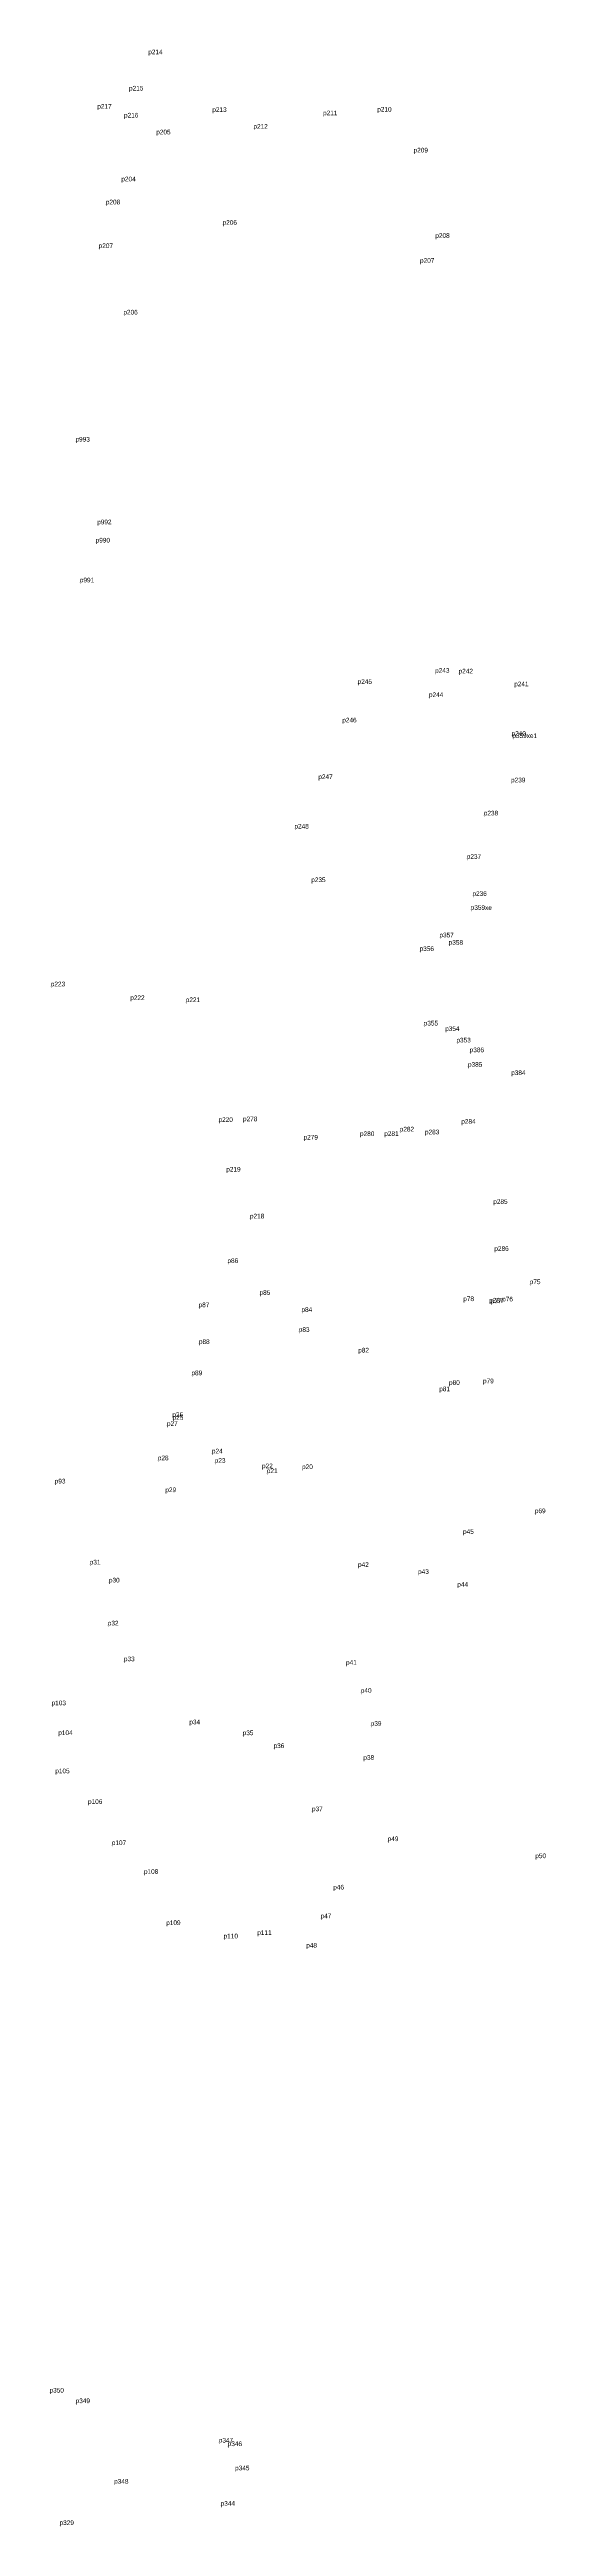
# Model space of a CAD drawing. Extents: x -2 to 54773767, y -1 to 183694297.
# Drawn here: x 544634 to 544826, y 1837764 to 1838721 of the extents above; entities that cross this region are included whole.
import ezdxf

# ---------------------------------------------------------------- set-up
doc = ezdxf.new("R2010")
doc.units = 0
doc.layers.add('Level 12', color=7, linetype='Continuous')
doc.layers.add('Level 7', color=7, linetype='Continuous')

msp = doc.modelspace()

# ---------------------------------------------------------------- linework, layer by layer
at = {"layer": 'Level 7'}
for p, q in [((544672.269, 1838718.695), (544672.269, 1838718.695)), ((544652.614, 1838697.676), (544652.614, 1838697.676)), ((544664.855, 1838704.702), (544664.855, 1838704.702)), ((544662.927, 1838694.285), (544662.927, 1838694.285)), ((544696.996, 1838696.455), (544696.996, 1838696.455)), ((544712.855, 1838689.96), (544712.855, 1838689.96)), ((544739.732, 1838695.148), (544739.732, 1838695.148)), ((544760.631, 1838696.549), (544760.631, 1838696.549)), ((544675.347, 1838687.784), (544675.347, 1838687.784)), ((544774.649, 1838680.792), (544774.649, 1838680.792)), ((544661.884, 1838669.645), (544661.884, 1838669.645)), ((544655.904, 1838660.759), (544655.904, 1838660.759)), ((544700.955, 1838652.88), (544700.955, 1838652.88)), ((544653.143, 1838643.89), (544653.143, 1838643.89)), ((544783.029, 1838647.846), (544783.029, 1838647.846)), ((544777.137, 1838638.21), (544777.137, 1838638.21)), ((544662.674, 1838618.26), (544662.674, 1838618.26)), ((544644.193, 1838569.195), (544644.193, 1838569.195)), ((544652.552, 1838537.263), (544652.552, 1838537.263)), ((544651.965, 1838530.245), (544651.965, 1838530.245)), ((544645.856, 1838514.851), (544645.856, 1838514.851)), ((544782.959, 1838479.954), (544782.959, 1838479.954)), ((544792.021, 1838479.714), (544792.021, 1838479.714)), ((544753.06, 1838475.68), (544753.06, 1838475.68)), ((544780.567, 1838470.594), (544780.567, 1838470.594)), ((544813.462, 1838474.739), (544813.462, 1838474.739)), ((544747.126, 1838460.805), (544747.126, 1838460.805)), ((544812.44, 1838455.647), (544812.44, 1838455.647)), ((544812.769, 1838454.781), (544812.769, 1838454.781)), ((544737.905, 1838438.926), (544737.905, 1838438.926)), ((544812.26, 1838437.678), (544812.26, 1838437.678)), ((544801.742, 1838424.914), (544801.742, 1838424.914)), ((544728.668, 1838419.837), (544728.668, 1838419.837)), ((544795.171, 1838408.144), (544795.171, 1838408.144)), ((544735.146, 1838399.177), (544735.146, 1838399.177)), ((544797.352, 1838393.841), (544797.352, 1838393.841)), ((544796.689, 1838388.459), (544796.689, 1838388.459)), ((544776.968, 1838372.566), (544776.968, 1838372.566)), ((544784.622, 1838377.857), (544784.622, 1838377.857)), ((544788.179, 1838375.011), (544788.179, 1838375.011)), ((544634.663, 1838358.94), (544634.663, 1838358.94)), ((544665.322, 1838353.644), (544665.322, 1838353.644)), ((544686.745, 1838352.858), (544686.745, 1838352.858)), ((544778.554, 1838343.828), (544778.554, 1838343.828)), ((544786.83, 1838341.715), (544786.83, 1838341.715)), ((544791.174, 1838337.29), (544791.174, 1838337.29)), ((544795.63, 1838327.89), (544795.63, 1838327.89)), ((544796.283, 1838333.517), (544796.283, 1838333.517)), ((544812.301, 1838324.704), (544812.301, 1838324.704)), ((544699.379, 1838306.598), (544699.379, 1838306.598)), ((544708.819, 1838306.869), (544708.819, 1838306.869)), ((544793.047, 1838305.896), (544793.047, 1838305.896)), ((544732.181, 1838299.793), (544732.181, 1838299.793)), ((544753.974, 1838301.152), (544753.974, 1838301.152)), ((544763.328, 1838301.211), (544763.328, 1838301.211)), ((544769.316, 1838302.933), (544769.316, 1838302.933)), ((544779.043, 1838301.815), (544779.043, 1838301.815)), ((544702.365, 1838287.425), (544702.365, 1838287.425)), ((544711.495, 1838269.364), (544711.495, 1838269.364)), ((544805.385, 1838274.963), (544805.385, 1838274.963)), ((544702.811, 1838252.16), (544702.811, 1838252.16)), ((544805.815, 1838256.842), (544805.815, 1838256.842)), ((544715.194, 1838239.864), (544715.194, 1838239.864)), ((544819.464, 1838243.995), (544819.464, 1838243.995)), ((544691.684, 1838235.101), (544691.684, 1838235.101)), ((544731.366, 1838233.286), (544731.366, 1838233.286)), ((544793.795, 1838237.439), (544793.795, 1838237.439)), ((544803.808, 1838236.89), (544803.808, 1838236.89)), ((544804.454, 1838236.605), (544804.454, 1838236.605)), ((544808.817, 1838237.334), (544808.817, 1838237.334)), ((544691.81, 1838220.896), (544691.81, 1838220.896)), ((544730.344, 1838225.584), (544730.344, 1838225.584)), ((544753.266, 1838217.616), (544753.266, 1838217.616)), ((544688.932, 1838208.839), (544688.932, 1838208.839)), ((544784.523, 1838202.657), (544784.523, 1838202.657)), ((544788.325, 1838205.111), (544788.325, 1838205.111)), ((544801.427, 1838205.726), (544801.427, 1838205.726)), ((544681.574, 1838192.766), (544681.574, 1838192.766)), ((544681.675, 1838191.662), (544681.675, 1838191.662)), ((544679.483, 1838189.269), (544679.483, 1838189.269)), ((544675.954, 1838176.02), (544675.954, 1838176.02)), ((544696.822, 1838178.68), (544696.822, 1838178.68)), ((544697.921, 1838175.037), (544697.921, 1838175.037)), ((544716.16, 1838172.946), (544716.16, 1838172.946)), ((544731.614, 1838172.61), (544731.614, 1838172.61)), ((544636.164, 1838167.065), (544636.164, 1838167.065)), ((544678.864, 1838163.707), (544678.864, 1838163.707)), ((544718.011, 1838171.055), (544718.011, 1838171.055)), ((544821.434, 1838155.588), (544821.434, 1838155.588)), ((544793.722, 1838147.585), (544793.722, 1838147.585)), ((544649.685, 1838135.798), (544649.685, 1838135.798)), ((544753.207, 1838134.831), (544753.207, 1838134.831)), ((544657.079, 1838128.858), (544657.079, 1838128.858)), ((544776.376, 1838132.148), (544776.376, 1838132.148)), ((544791.507, 1838127.196), (544791.507, 1838127.196)), ((544656.658, 1838112.272), (544656.658, 1838112.272)), ((544662.867, 1838098.451), (544662.867, 1838098.451)), ((544748.582, 1838097.086), (544748.582, 1838097.086)), ((544754.276, 1838086.275), (544754.276, 1838086.275)), ((544634.973, 1838081.461), (544634.973, 1838081.461)), ((544637.542, 1838069.958), (544637.542, 1838069.958)), ((544688.115, 1838074.101), (544688.115, 1838074.101)), ((544708.705, 1838069.917), (544708.705, 1838069.917)), ((544758.107, 1838073.524), (544758.107, 1838073.524)), ((544720.613, 1838064.932), (544720.613, 1838064.932)), ((544755.261, 1838060.4), (544755.261, 1838060.4)), ((544636.397, 1838055.209), (544636.397, 1838055.209)), ((544649.019, 1838043.382), (544649.019, 1838043.382)), ((544735.438, 1838040.546), (544735.438, 1838040.546)), ((544764.637, 1838029.019), (544764.637, 1838029.019)), ((544658.204, 1838027.492), (544658.204, 1838027.492)), ((544821.595, 1838022.44), (544821.595, 1838022.44)), ((544670.611, 1838016.393), (544670.611, 1838016.393)), ((544743.65, 1838010.345), (544743.65, 1838010.345)), ((544679.189, 1837996.611), (544679.189, 1837996.611)), ((544701.337, 1837991.469), (544701.337, 1837991.469)), ((544714.334, 1837992.806), (544714.334, 1837992.806)), ((544738.736, 1837999.24), (544738.736, 1837999.24)), ((544733.229, 1837987.897), (544733.229, 1837987.897)), ((544634.177, 1837816.17), (544634.177, 1837816.17)), ((544644.251, 1837812.089), (544644.251, 1837812.089)), ((544699.477, 1837796.867), (544699.477, 1837796.867)), ((544702.914, 1837795.502), (544702.914, 1837795.502)), ((544659.102, 1837781), (544659.102, 1837781)), ((544705.783, 1837786.161), (544705.783, 1837786.161)), ((544700.195, 1837772.482), (544700.195, 1837772.482)), ((544638.046, 1837765.038), (544638.046, 1837765.038))]:
    msp.add_line(p, q, dxfattribs=at)

# ---------------------------------------------------------------- texts
at = {"layer": 'Level 12'}
for s, p in [('p214', (544672.269, 1838718.695)), ('p217', (544652.614, 1838697.676)), ('p215', (544664.855, 1838704.702)), ('p213', (544696.996, 1838696.455)), ('p210', (544760.631, 1838696.549)), ('p216', (544662.927, 1838694.285)), ('p205', (544675.347, 1838687.784)), ('p212', (544712.855, 1838689.96)), ('p211', (544739.732, 1838695.148)), ('p209', (544774.649, 1838680.792)), ('p204', (544661.884, 1838669.645)), ('p208', (544655.904, 1838660.759)), ('p206', (544700.955, 1838652.88)), ('p207', (544653.143, 1838643.89)), ('p208', (544783.029, 1838647.846)), ('p207', (544777.137, 1838638.21)), ('p206', (544662.674, 1838618.26)), ('p993', (544644.193, 1838569.195)), ('p992', (544652.552, 1838537.263)), ('p990', (544651.965, 1838530.245)), ('p991', (544645.856, 1838514.851)), ('p243', (544782.959, 1838479.954)), ('p242', (544792.021, 1838479.714)), ('p245', (544753.06, 1838475.68)), ('p244', (544780.567, 1838470.594)), ('p241', (544813.462, 1838474.739)), ('p246', (544747.126, 1838460.805)), ('p240', (544812.44, 1838455.647)), ('p359xe1', (544812.769, 1838454.781)), ('p247', (544737.905, 1838438.926)), ('p239', (544812.26, 1838437.678)), ('p248', (544728.668, 1838419.837)), ('p238', (544801.742, 1838424.914)), ('p237', (544795.171, 1838408.144)), ('p235', (544735.146, 1838399.177)), ('p236', (544797.352, 1838393.841)), ('p359xe', (544796.689, 1838388.459)), ('p356', (544776.968, 1838372.566)), ('p357', (544784.622, 1838377.857)), ('p358', (544788.179, 1838375.011)), ('p223', (544634.663, 1838358.94)), ('p222', (544665.322, 1838353.644)), ('p221', (544686.745, 1838352.858)), ('p355', (544778.554, 1838343.828)), ('p354', (544786.83, 1838341.715)), ('p353', (544791.174, 1838337.29)), ('p386', (544796.283, 1838333.517)), ('p385', (544795.63, 1838327.89)), ('p384', (544812.301, 1838324.704)), ('p220', (544699.379, 1838306.598)), ('p278', (544708.819, 1838306.869)), ('p284', (544793.047, 1838305.896)), ('p279', (544732.181, 1838299.793)), ('p280', (544753.974, 1838301.152)), ('p281', (544763.328, 1838301.211)), ('p282', (544769.316, 1838302.933)), ('p283', (544779.043, 1838301.815)), ('p219', (544702.365, 1838287.425)), ('p218', (544711.495, 1838269.364)), ('p285', (544805.385, 1838274.963)), ('p286', (544805.815, 1838256.842)), ('p86', (544702.811, 1838252.16)), ('p85', (544715.194, 1838239.864)), ('p78', (544793.795, 1838237.439)), ('p287', (544803.808, 1838236.89)), ('p76', (544808.817, 1838237.334)), ('p75', (544819.464, 1838243.995)), ('p87', (544691.684, 1838235.101)), ('p84', (544731.366, 1838233.286)), ('p77', (544804.454, 1838236.605)), ('p88', (544691.81, 1838220.896)), ('p83', (544730.344, 1838225.584)), ('p89', (544688.932, 1838208.839)), ('p82', (544753.266, 1838217.616)), ('p81', (544784.523, 1838202.657)), ('p80', (544788.325, 1838205.111)), ('p79', (544801.427, 1838205.726)), ('p27', (544679.483, 1838189.269)), ('p26', (544681.574, 1838192.766)), ('p25', (544681.675, 1838191.662)), ('p28', (544675.954, 1838176.02)), ('p24', (544696.822, 1838178.68)), ('p23', (544697.921, 1838175.037)), ('p22', (544716.16, 1838172.946)), ('p21', (544718.011, 1838171.055)), ('p20', (544731.614, 1838172.61)), ('p93', (544636.164, 1838167.065)), ('p29', (544678.864, 1838163.707)), ('p69', (544821.434, 1838155.588)), ('p45', (544793.722, 1838147.585)), ('p31', (544649.685, 1838135.798)), ('p42', (544753.207, 1838134.831)), ('p43', (544776.376, 1838132.148)), ('p30', (544657.079, 1838128.858)), ('p44', (544791.507, 1838127.196)), ('p32', (544656.658, 1838112.272)), ('p33', (544662.867, 1838098.451)), ('p41', (544748.582, 1838097.086)), ('p40', (544754.276, 1838086.275)), ('p103', (544634.973, 1838081.461)), ('p104', (544637.542, 1838069.958)), ('p34', (544688.115, 1838074.101)), ('p35', (544708.705, 1838069.917)), ('p36', (544720.613, 1838064.932)), ('p39', (544758.107, 1838073.524)), ('p38', (544755.261, 1838060.4)), ('p105', (544636.397, 1838055.209)), ('p106', (544649.019, 1838043.382)), ('p37', (544735.438, 1838040.546)), ('p107', (544658.204, 1838027.492)), ('p49', (544764.637, 1838029.019)), ('p50', (544821.595, 1838022.44)), ('p108', (544670.611, 1838016.393)), ('p46', (544743.65, 1838010.345)), ('p47', (544738.736, 1837999.24)), ('p109', (544679.189, 1837996.611)), ('p110', (544701.337, 1837991.469)), ('p111', (544714.334, 1837992.806)), ('p48', (544733.229, 1837987.897)), ('p350', (544634.177, 1837816.17)), ('p349', (544644.251, 1837812.089)), ('p347', (544699.477, 1837796.867)), ('p346', (544702.914, 1837795.502)), ('p348', (544659.102, 1837781)), ('p345', (544705.783, 1837786.161)), ('p344', (544700.195, 1837772.482)), ('p329', (544638.046, 1837765.038))]:
    msp.add_text(s, height=1.8, dxfattribs=at).set_placement(p)

doc.saveas('drawing.dxf')
